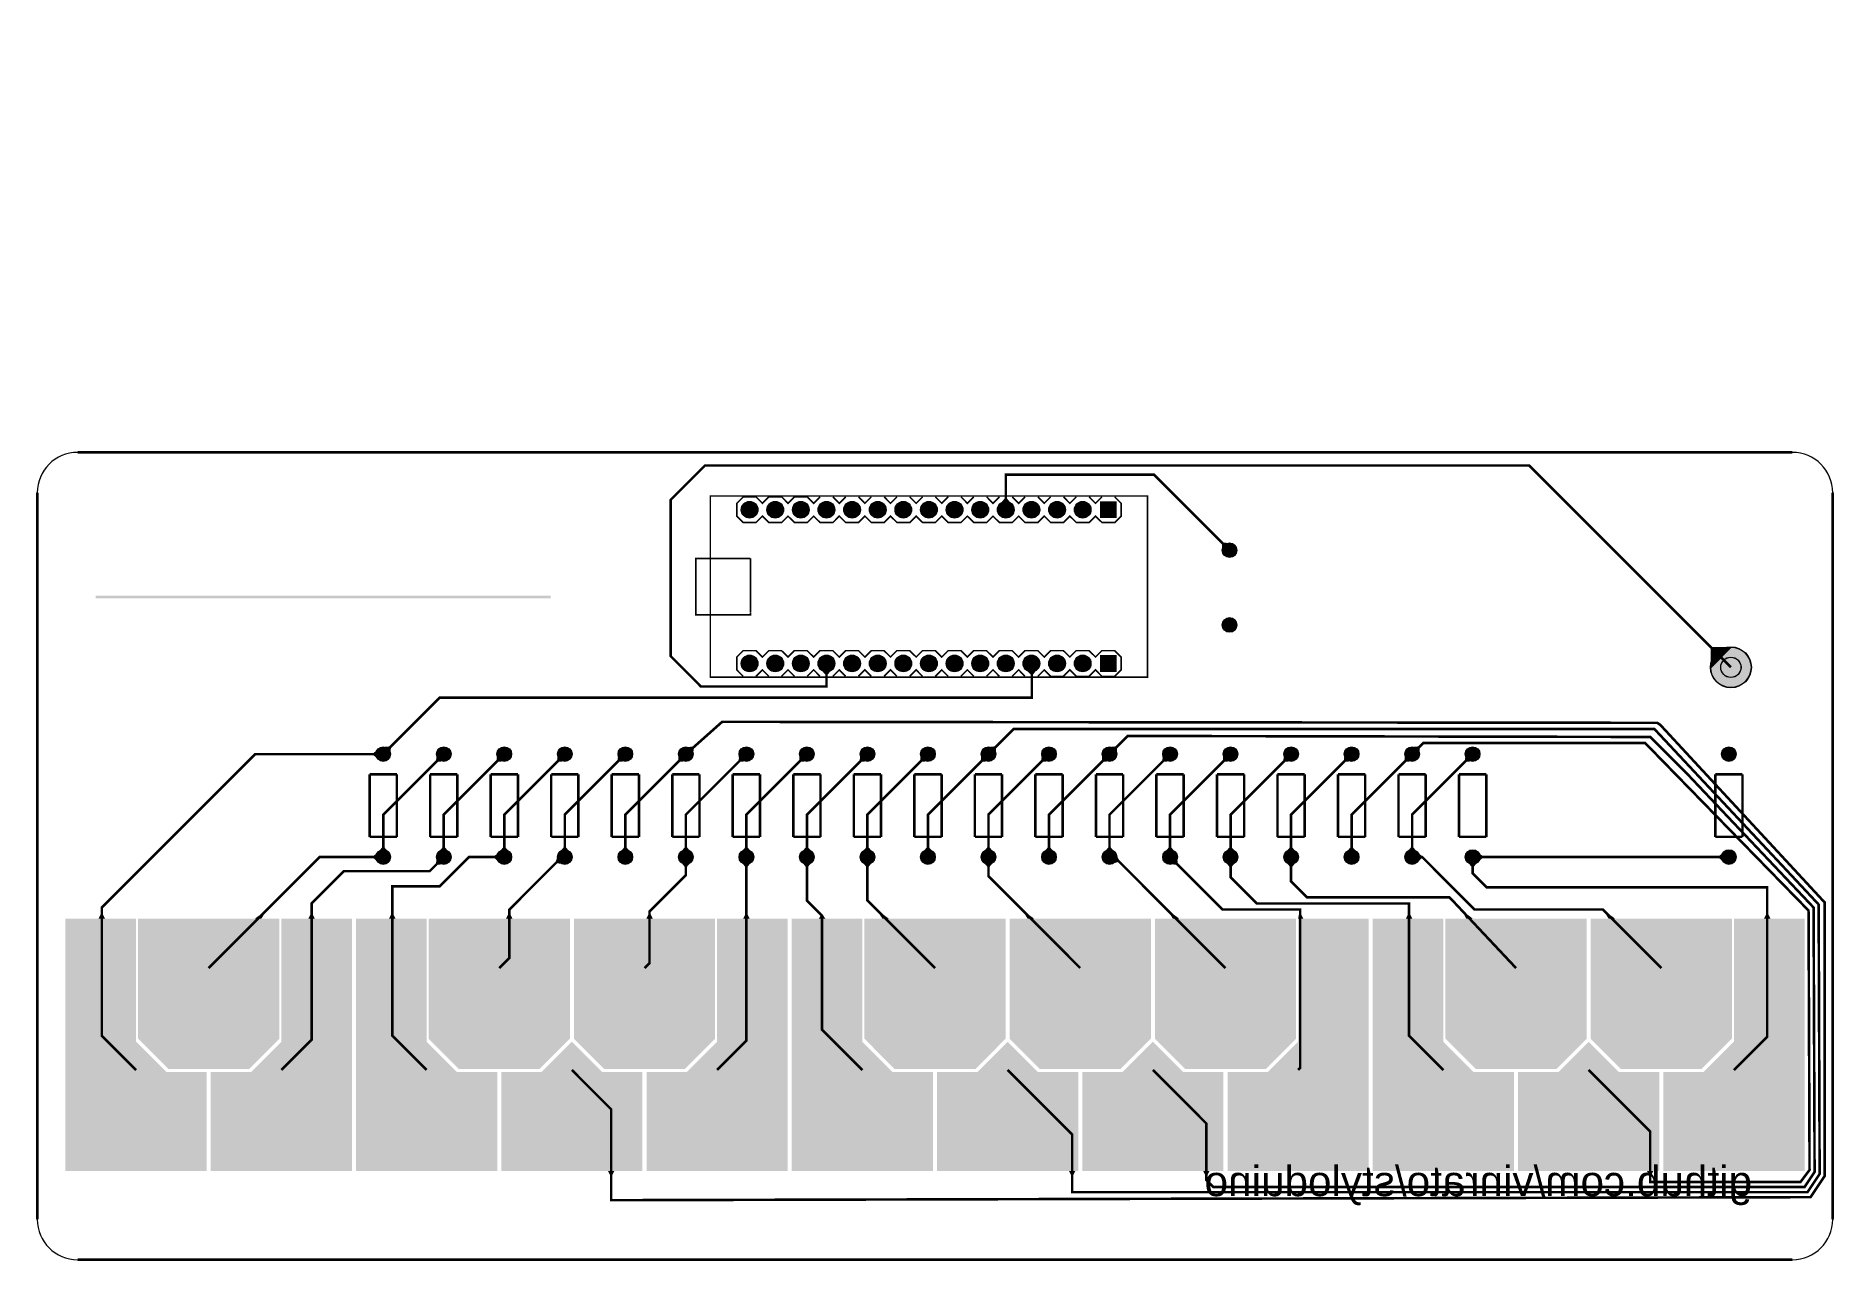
# Model space of a CAD drawing. Header units: millimetres. Extents: x 0 to 178, y -33 to 88.
import ezdxf

# ---------------------------------------------------------------- set-up
doc = ezdxf.new("R2010")
doc.units = ezdxf.units.MM
for name, color, linetype, true_color in [('BoardOutLine', 7, 'Continuous', 0xff00ff), ('BottomSolderMaskLayer', 7, 'Continuous', 0xaa00ff), ('Document', 7, 'Continuous', 0xffffff), ('Multi-Layer', 7, 'Continuous', 0xc0c0c0), ('TopLayer', 7, 'Continuous', 0xff0000), ('TopPasteMaskLayer', 7, 'Continuous', 0x808080), ('TopSilkLayer', 7, 'Continuous', 0xffcc00), ('TopSolderMaskLayer', 7, 'Continuous', 0x800080)]:
    doc.layers.add(name, color=color, linetype=linetype, true_color=true_color)
doc.styles.get("Standard").update_dxf_attribs({"font": 'arial.ttf'})

msp = doc.modelspace()

# ---------------------------------------------------------------- texts
at = {"layer": 'BottomSilkLayer', "text_generation_flag": 2}
msp.add_text('github.com/vinrato/styloduino', height=3, dxfattribs=at).set_placement((170.2, -26.5))

# ---------------------------------------------------------------- hatches: boundary and pattern name
at = {"layer": 'BottomSolderMaskLayer'}
for points in [[(69.99, 41.52, 1), (71.65, 41.52, 1)], [(72.53, 41.52, 1), (74.19, 41.52, 1)], [(75.07, 41.52, 1), (76.73, 41.52, 1)], [(77.61, 41.52, 1), (79.27, 41.52, 1)], [(80.15, 41.52, 1), (81.81, 41.52, 1)], [(82.69, 41.52, 1), (84.35, 41.52, 1)], [(85.23, 41.52, 1), (86.89, 41.52, 1)], [(87.77, 41.52, 1), (89.43, 41.52, 1)], [(90.31, 41.52, 1), (91.97, 41.52, 1)], [(92.85, 41.52, 1), (94.51, 41.52, 1)], [(95.39, 41.52, 1), (97.05, 41.52, 1)], [(97.93, 41.52, 1), (99.59, 41.52, 1)], [(100.47, 41.52, 1), (102.13, 41.52, 1)], [(103.01, 41.52, 1), (104.67, 41.52, 1)], [(105.55, 42.35), (107.21, 42.35), (107.21, 40.69), (105.55, 40.69)], [(117.67, 37.5, 1), (119.13, 37.5, 1)], [(117.67, 30.1, 1), (119.13, 30.1, 1)], [(69.99, 26.28, 1), (71.65, 26.28, 1)], [(72.53, 26.28, 1), (74.19, 26.28, 1)], [(75.07, 26.28, 1), (76.73, 26.28, 1)], [(77.61, 26.28, 1), (79.27, 26.28, 1)], [(80.15, 26.28, 1), (81.81, 26.28, 1)], [(82.69, 26.28, 1), (84.35, 26.28, 1)], [(85.23, 26.28, 1), (86.89, 26.28, 1)], [(87.77, 26.28, 1), (89.43, 26.28, 1)], [(90.31, 26.28, 1), (91.97, 26.28, 1)], [(92.85, 26.28, 1), (94.51, 26.28, 1)], [(95.39, 26.28, 1), (97.05, 26.28, 1)], [(97.93, 26.28, 1), (99.59, 26.28, 1)], [(100.47, 26.28, 1), (102.13, 26.28, 1)], [(103.01, 26.28, 1), (104.67, 26.28, 1)], [(105.55, 27.11), (107.21, 27.11), (107.21, 25.45), (105.55, 25.45)], [(166.07, 25.9, 1), (170.13, 25.9, 1)], [(33.77, 17.3, 1), (35.23, 17.3, 1)], [(39.77, 17.3, 1), (41.23, 17.3, 1)], [(45.77, 17.3, 1), (47.23, 17.3, 1)], [(51.77, 17.3, 1), (53.23, 17.3, 1)], [(57.77, 17.3, 1), (59.23, 17.3, 1)], [(63.77, 17.3, 1), (65.23, 17.3, 1)], [(69.77, 17.3, 1), (71.23, 17.3, 1)], [(75.77, 17.3, 1), (77.23, 17.3, 1)], [(81.77, 17.3, 1), (83.23, 17.3, 1)], [(87.77, 17.3, 1), (89.23, 17.3, 1)], [(93.77, 17.3, 1), (95.23, 17.3, 1)], [(99.77, 17.3, 1), (101.23, 17.3, 1)], [(105.77, 17.3, 1), (107.23, 17.3, 1)], [(111.77, 17.3, 1), (113.23, 17.3, 1)], [(117.77, 17.3, 1), (119.23, 17.3, 1)], [(123.77, 17.3, 1), (125.23, 17.3, 1)], [(129.77, 17.3, 1), (131.23, 17.3, 1)], [(135.77, 17.3, 1), (137.23, 17.3, 1)], [(141.77, 17.3, 1), (143.23, 17.3, 1)], [(167.17, 17.3, 1), (168.63, 17.3, 1)], [(33.77, 7.1, 1), (35.23, 7.1, 1)], [(39.77, 7.1, 1), (41.23, 7.1, 1)], [(45.77, 7.1, 1), (47.23, 7.1, 1)], [(51.77, 7.1, 1), (53.23, 7.1, 1)], [(57.77, 7.1, 1), (59.23, 7.1, 1)], [(63.77, 7.1, 1), (65.23, 7.1, 1)], [(69.77, 7.1, 1), (71.23, 7.1, 1)], [(75.77, 7.1, 1), (77.23, 7.1, 1)], [(81.77, 7.1, 1), (83.23, 7.1, 1)], [(87.77, 7.1, 1), (89.23, 7.1, 1)], [(93.77, 7.1, 1), (95.23, 7.1, 1)], [(99.77, 7.1, 1), (101.23, 7.1, 1)], [(105.77, 7.1, 1), (107.23, 7.1, 1)], [(111.77, 7.1, 1), (113.23, 7.1, 1)], [(117.77, 7.1, 1), (119.23, 7.1, 1)], [(123.77, 7.1, 1), (125.23, 7.1, 1)], [(129.77, 7.1, 1), (131.23, 7.1, 1)], [(135.77, 7.1, 1), (137.23, 7.1, 1)], [(141.77, 7.1, 1), (143.23, 7.1, 1)], [(167.17, 7.1, 1), (168.63, 7.1, 1)]]:
    msp.add_hatch(color=256, dxfattribs=at).paths.add_polyline_path(points)
at = {"layer": 'Document'}
for points in [[(110.2, 25), (67, 25), (67, 31.05), (66.9, 31.05), (66.9, 25), (67, 24.9), (110.25, 24.9), (110.3, 24.95), (110.3, 42.85), (110.25, 42.9), (66.95, 42.9), (66.9, 42.85), (66.9, 36.8), (67, 36.8), (67, 42.8), (110.2, 42.8), (110.2, 25.05)], [(66.95, 36.75), (65.5, 36.75), (65.45, 36.7), (65.45, 31.1), (65.5, 31.05), (70.9, 31.05), (70.95, 31.1), (70.95, 36.7), (70.9, 36.75), (67, 36.75), (67, 36.65), (70.8, 36.65), (70.85, 36.6), (70.85, 31.2), (70.8, 31.15), (65.55, 31.15), (65.55, 36.6), (65.6, 36.65), (66.95, 36.65), (66.95, 36.65)]]:
    msp.add_hatch(color=256, dxfattribs=at).paths.add_polyline_path(points)
at = {"layer": 'Multi-Layer'}
for points in [[(70.02, 41.52, 1), (71.62, 41.52, 1)], [(72.56, 41.52, 1), (74.16, 41.52, 1)], [(75.1, 41.52, 1), (76.7, 41.52, 1)], [(77.64, 41.52, 1), (79.24, 41.52, 1)], [(80.18, 41.52, 1), (81.78, 41.52, 1)], [(82.72, 41.52, 1), (84.32, 41.52, 1)], [(85.26, 41.52, 1), (86.86, 41.52, 1)], [(87.8, 41.52, 1), (89.4, 41.52, 1)], [(90.34, 41.52, 1), (91.94, 41.52, 1)], [(92.88, 41.52, 1), (94.48, 41.52, 1)], [(95.42, 41.52, 1), (97.02, 41.52, 1)], [(97.96, 41.52, 1), (99.56, 41.52, 1)], [(100.5, 41.52, 1), (102.1, 41.52, 1)], [(103.04, 41.52, 1), (104.64, 41.52, 1)], [(105.58, 42.32), (107.18, 42.32), (107.18, 40.72), (105.58, 40.72)], [(70.02, 26.28, 1), (71.62, 26.28, 1)], [(72.56, 26.28, 1), (74.16, 26.28, 1)], [(75.1, 26.28, 1), (76.7, 26.28, 1)], [(77.64, 26.28, 1), (79.24, 26.28, 1)], [(80.18, 26.28, 1), (81.78, 26.28, 1)], [(82.72, 26.28, 1), (84.32, 26.28, 1)], [(85.26, 26.28, 1), (86.86, 26.28, 1)], [(87.8, 26.28, 1), (89.4, 26.28, 1)], [(90.34, 26.28, 1), (91.94, 26.28, 1)], [(92.88, 26.28, 1), (94.48, 26.28, 1)], [(95.42, 26.28, 1), (97.02, 26.28, 1)], [(97.96, 26.28, 1), (99.56, 26.28, 1)], [(100.5, 26.28, 1), (102.1, 26.28, 1)], [(103.04, 26.28, 1), (104.64, 26.28, 1)], [(105.58, 27.08), (107.18, 27.08), (107.18, 25.48), (105.58, 25.48)], [(33.8, 17.3, 1), (35.2, 17.3, 1)], [(39.8, 17.3, 1), (41.2, 17.3, 1)], [(45.8, 17.3, 1), (47.2, 17.3, 1)], [(51.8, 17.3, 1), (53.2, 17.3, 1)], [(57.8, 17.3, 1), (59.2, 17.3, 1)], [(63.8, 17.3, 1), (65.2, 17.3, 1)], [(69.8, 17.3, 1), (71.2, 17.3, 1)], [(75.8, 17.3, 1), (77.2, 17.3, 1)], [(81.8, 17.3, 1), (83.2, 17.3, 1)], [(87.8, 17.3, 1), (89.2, 17.3, 1)], [(93.8, 17.3, 1), (95.2, 17.3, 1)], [(99.8, 17.3, 1), (101.2, 17.3, 1)], [(105.8, 17.3, 1), (107.2, 17.3, 1)], [(111.8, 17.3, 1), (113.2, 17.3, 1)], [(117.8, 17.3, 1), (119.2, 17.3, 1)], [(123.8, 17.3, 1), (125.2, 17.3, 1)], [(129.8, 17.3, 1), (131.2, 17.3, 1)], [(135.8, 17.3, 1), (137.2, 17.3, 1)], [(141.8, 17.3, 1), (143.2, 17.3, 1)], [(167.2, 17.3, 1), (168.6, 17.3, 1)], [(33.8, 7.1, 1), (35.2, 7.1, 1)], [(39.8, 7.1, 1), (41.2, 7.1, 1)], [(45.8, 7.1, 1), (47.2, 7.1, 1)], [(51.8, 7.1, 1), (53.2, 7.1, 1)], [(57.8, 7.1, 1), (59.2, 7.1, 1)], [(63.8, 7.1, 1), (65.2, 7.1, 1)], [(69.8, 7.1, 1), (71.2, 7.1, 1)], [(75.8, 7.1, 1), (77.2, 7.1, 1)], [(81.8, 7.1, 1), (83.2, 7.1, 1)], [(87.8, 7.1, 1), (89.2, 7.1, 1)], [(93.8, 7.1, 1), (95.2, 7.1, 1)], [(99.8, 7.1, 1), (101.2, 7.1, 1)], [(105.8, 7.1, 1), (107.2, 7.1, 1)], [(111.8, 7.1, 1), (113.2, 7.1, 1)], [(117.8, 7.1, 1), (119.2, 7.1, 1)], [(123.8, 7.1, 1), (125.2, 7.1, 1)], [(129.8, 7.1, 1), (131.2, 7.1, 1)], [(135.8, 7.1, 1), (137.2, 7.1, 1)], [(141.8, 7.1, 1), (143.2, 7.1, 1)], [(167.2, 7.1, 1), (168.6, 7.1, 1)]]:
    msp.add_hatch(color=256, dxfattribs=at).paths.add_polyline_path(points)
at = {"layer": 'TopLayer'}
for points in [[(96.82, 42.05), (95.62, 42.05), (96.09, 42.61), (96.35, 42.61)], [(117.7, 37.46), (118.44, 38.2), (117.82, 38.26), (117.64, 38.08)], [(168.23, 27.9), (166.1, 25.77), (166.08, 27.74), (166.26, 27.92)], [(79.04, 25.75), (77.84, 25.75), (78.31, 25.19), (78.57, 25.19)], [(98.18, 25.73), (99.38, 25.77), (98.93, 25.2), (98.67, 25.19)], [(34.46, 18), (35.2, 17.26), (35.26, 17.88), (35.08, 18.06)], [(65.19, 17.21), (64.5, 18), (65.13, 18.03), (65.3, 17.84)], [(94.46, 18), (95.2, 17.26), (95.26, 17.88), (95.08, 18.06)], [(106.46, 18), (107.2, 17.26), (107.26, 17.88), (107.08, 18.06)], [(136.46, 18), (137.2, 17.26), (137.26, 17.88), (137.08, 18.06)], [(34.04, 16.78), (34.04, 17.83), (33.55, 17.43), (33.55, 17.17)], [(39.8, 17.34), (40.54, 16.6), (39.92, 16.54), (39.74, 16.72)], [(45.8, 17.34), (46.54, 16.6), (45.92, 16.54), (45.74, 16.72)], [(51.8, 17.34), (52.54, 16.6), (51.92, 16.54), (51.74, 16.72)], [(57.8, 17.34), (58.54, 16.6), (57.92, 16.54), (57.74, 16.72)], [(63.8, 17.34), (64.54, 16.6), (63.92, 16.54), (63.74, 16.72)], [(69.8, 17.34), (70.54, 16.6), (69.92, 16.54), (69.74, 16.72)], [(75.8, 17.34), (76.54, 16.6), (75.92, 16.54), (75.74, 16.72)], [(81.8, 17.34), (82.54, 16.6), (81.92, 16.54), (81.74, 16.72)], [(87.8, 17.34), (88.54, 16.6), (87.92, 16.54), (87.74, 16.72)], [(93.8, 17.34), (94.54, 16.6), (93.92, 16.54), (93.74, 16.72)], [(99.8, 17.34), (100.54, 16.6), (99.92, 16.54), (99.74, 16.72)], [(105.8, 17.34), (106.54, 16.6), (105.92, 16.54), (105.74, 16.72)], [(111.8, 17.34), (112.54, 16.6), (111.92, 16.54), (111.74, 16.72)], [(117.8, 17.34), (118.54, 16.6), (117.92, 16.54), (117.74, 16.72)], [(123.8, 17.34), (124.54, 16.6), (123.92, 16.54), (123.74, 16.72)], [(129.8, 17.34), (130.54, 16.6), (129.92, 16.54), (129.74, 16.72)], [(135.8, 17.34), (136.54, 16.6), (135.92, 16.54), (135.74, 16.72)], [(141.8, 17.34), (142.54, 16.6), (141.92, 16.54), (141.74, 16.72)], [(34.04, 6.57), (34.04, 7.62), (33.55, 7.23), (33.55, 6.97)], [(35.03, 7.56), (33.98, 7.56), (34.37, 8.05), (34.63, 8.05)], [(39.8, 7.14), (40.54, 6.4), (39.92, 6.34), (39.74, 6.52)], [(41.03, 7.56), (39.98, 7.56), (40.37, 8.05), (40.63, 8.05)], [(46.04, 6.57), (46.04, 7.62), (45.55, 7.23), (45.55, 6.97)], [(47.03, 7.56), (45.98, 7.56), (46.37, 8.05), (46.63, 8.05)], [(52.39, 6.41), (51.83, 7.3), (51.62, 6.7), (51.76, 6.48)], [(53.03, 7.56), (51.98, 7.56), (52.37, 8.05), (52.63, 8.05)], [(59.03, 7.56), (57.98, 7.56), (58.37, 8.05), (58.63, 8.05)], [(65.03, 7.56), (63.98, 7.56), (64.37, 8.05), (64.63, 8.05)], [(71.03, 7.56), (69.98, 7.56), (70.37, 8.05), (70.63, 8.05)], [(77.03, 7.56), (75.98, 7.56), (76.37, 8.05), (76.63, 8.05)], [(83.03, 7.56), (81.98, 7.56), (82.37, 8.05), (82.63, 8.05)], [(89.03, 7.56), (87.98, 7.56), (88.37, 8.05), (88.63, 8.05)], [(95.03, 7.56), (93.98, 7.56), (94.37, 8.05), (94.63, 8.05)], [(101.03, 7.56), (99.98, 7.56), (100.37, 8.05), (100.63, 8.05)], [(107.03, 7.56), (105.98, 7.56), (106.37, 8.05), (106.63, 8.05)], [(107.13, 7.4), (106.72, 6.43), (107.32, 6.6), (107.43, 6.85)], [(113.03, 7.56), (111.98, 7.56), (112.37, 8.05), (112.63, 8.05)], [(112.46, 6.4), (113.2, 7.14), (113.26, 6.52), (113.08, 6.34)], [(119.03, 7.56), (117.98, 7.56), (118.37, 8.05), (118.63, 8.05)], [(125.03, 7.56), (123.98, 7.56), (124.37, 8.05), (124.63, 8.05)], [(131.03, 7.56), (129.98, 7.56), (130.37, 8.05), (130.63, 8.05)], [(137.03, 7.56), (135.98, 7.56), (136.37, 8.05), (136.63, 8.05)], [(136.96, 7.62), (136.96, 6.57), (137.45, 6.97), (137.45, 7.23)], [(142.96, 6.57), (142.96, 7.62), (143.45, 7.23), (143.45, 6.97)], [(167.44, 6.57), (167.44, 7.62), (166.95, 7.23), (166.95, 6.97)], [(65.03, 6.64), (63.98, 6.64), (64.37, 6.15), (64.63, 6.15)], [(71.03, 6.64), (69.98, 6.64), (70.37, 6.15), (70.63, 6.15)], [(77.03, 6.64), (75.98, 6.64), (76.37, 6.15), (76.63, 6.15)], [(83.02, 6.64), (81.97, 6.64), (82.37, 6.15), (82.63, 6.15)], [(95.03, 6.64), (93.98, 6.64), (94.37, 6.15), (94.63, 6.15)], [(119.03, 6.64), (117.98, 6.64), (118.37, 6.15), (118.63, 6.15)], [(125.03, 6.64), (123.98, 6.64), (124.37, 6.15), (124.63, 6.15)], [(143.02, 6.64), (141.97, 6.64), (142.37, 6.15), (142.63, 6.15)], [(3, -24), (3, 1), (10, 1), (10, -11.2), (13, -14.2), (17, -14.2), (17, -24)], [(6.28, 1), (6.92, 1), (6.73, 1.38), (6.47, 1.38)], [(24.2, -10.9), (21.2, -13.9), (13.2, -13.9), (10.2, -10.9), (10.2, 1), (24.2, 1)], [(31.4, -24), (31.4, 1), (24.4, 1), (24.4, -11.2), (21.4, -14.2), (17.4, -14.2), (17.4, -24)], [(21.78, 1), (22.42, 1), (22.66, 1.38), (22.3, 1.38)], [(27.72, 1), (27.08, 1), (27.27, 1.38), (27.53, 1.38)], [(31.8, -24), (31.8, 1), (38.8, 1), (38.8, -11.2), (41.8, -14.2), (45.8, -14.2), (45.8, -24)], [(35.08, 1), (35.72, 1), (35.53, 1.38), (35.27, 1.38)], [(53, -10.9), (50, -13.9), (42, -13.9), (39, -10.9), (39, 1), (53, 1)], [(46.68, 1), (47.32, 1), (47.13, 1.38), (46.87, 1.38)], [(67.4, -10.9), (64.4, -13.9), (56.4, -13.9), (53.4, -10.9), (53.4, 1), (67.4, 1)], [(60.58, 1), (61.22, 1), (61.03, 1.38), (60.77, 1.38)], [(74.6, -24), (74.6, 1), (67.6, 1), (67.6, -11.2), (64.6, -14.2), (60.6, -14.2), (60.6, -24)], [(70.82, 1), (70.18, 1), (70.37, 1.38), (70.63, 1.38)], [(75, -24), (75, 1), (82, 1), (82, -11.2), (85, -14.2), (89, -14.2), (89, -24)], [(77.68, 1), (78.32, 1), (78.13, 1.3), (77.87, 1.3)], [(96.2, -10.9), (93.2, -13.9), (85.2, -13.9), (82.2, -10.9), (82.2, 1), (96.2, 1)], [(83.98, 1), (84.62, 1), (84.1, 1.38), (83.74, 1.38)], [(110.6, -10.9), (107.6, -13.9), (99.6, -13.9), (96.6, -10.9), (96.6, 1), (110.6, 1)], [(98.38, 1), (99.02, 1), (98.5, 1.38), (98.14, 1.38)], [(125, -10.9), (122, -13.9), (114, -13.9), (111, -10.9), (111, 1), (125, 1)], [(112.78, 1), (113.42, 1), (112.9, 1.38), (112.54, 1.38)], [(132.2, -24), (132.2, 1), (125.2, 1), (125.2, -11.2), (122.2, -14.2), (118.2, -14.2), (118.2, -24)], [(125.72, 1), (125.2, 1), (125.27, 1.38), (125.53, 1.38)], [(132.6, -24), (132.6, 1), (139.6, 1), (139.6, -11.2), (142.6, -14.2), (146.6, -14.2), (146.6, -24)], [(135.88, 1), (136.52, 1), (136.33, 1.38), (136.07, 1.38)], [(153.8, -10.9), (150.8, -13.9), (142.8, -13.9), (139.8, -10.9), (139.8, 1), (153.8, 1)], [(141.87, 1), (142.51, 1), (142.01, 1.38), (141.66, 1.38)], [(168.2, -10.9), (165.2, -13.9), (157.2, -13.9), (154.2, -10.9), (154.2, 1), (168.2, 1)], [(155.98, 1), (156.62, 1), (156.1, 1.38), (155.74, 1.38)], [(175.4, -24), (175.4, 1), (168.4, 1), (168.4, -11.2), (165.4, -14.2), (161.4, -14.2), (161.4, -24)], [(172.02, 1), (171.38, 1), (171.57, 1.38), (171.83, 1.38)], [(46.2, -24), (46.2, -14.2), (50.2, -14.2), (53.2, -11.2), (56.2, -14.2), (60.2, -14.2), (60.2, -24)], [(89.4, -24), (89.4, -14.2), (93.4, -14.2), (96.4, -11.2), (99.4, -14.2), (103.4, -14.2), (103.4, -24)], [(103.8, -24), (103.8, -14.2), (107.8, -14.2), (110.8, -11.2), (113.8, -14.2), (117.8, -14.2), (117.8, -24)], [(147, -24), (147, -14.2), (151, -14.2), (154, -11.2), (157, -14.2), (161, -14.2), (161, -24)], [(57.42, -24), (56.78, -24), (56.97, -24.38), (57.23, -24.38)], [(103.12, -24), (102.48, -24), (102.67, -24.38), (102.93, -24.38)], [(116.42, -24), (115.78, -24), (115.97, -24.38), (116.23, -24.38)], [(160.42, -24), (159.78, -24), (159.97, -24.38), (160.23, -24.38)]]:
    msp.add_hatch(color=256, dxfattribs=at).paths.add_polyline_path(points)
at = {"layer": 'TopPasteMaskLayer'}
for points in [[(3, -24), (3, 1), (10, 1), (10, -11.2), (13, -14.2), (17, -14.2), (17, -24)], [(24.2, -10.9), (21.2, -13.9), (13.2, -13.9), (10.2, -10.9), (10.2, 1), (24.2, 1)], [(31.4, -24), (31.4, 1), (24.4, 1), (24.4, -11.2), (21.4, -14.2), (17.4, -14.2), (17.4, -24)], [(31.8, -24), (31.8, 1), (38.8, 1), (38.8, -11.2), (41.8, -14.2), (45.8, -14.2), (45.8, -24)], [(53, -10.9), (50, -13.9), (42, -13.9), (39, -10.9), (39, 1), (53, 1)], [(67.4, -10.9), (64.4, -13.9), (56.4, -13.9), (53.4, -10.9), (53.4, 1), (67.4, 1)], [(74.6, -24), (74.6, 1), (67.6, 1), (67.6, -11.2), (64.6, -14.2), (60.6, -14.2), (60.6, -24)], [(75, -24), (75, 1), (82, 1), (82, -11.2), (85, -14.2), (89, -14.2), (89, -24)], [(96.2, -10.9), (93.2, -13.9), (85.2, -13.9), (82.2, -10.9), (82.2, 1), (96.2, 1)], [(110.6, -10.9), (107.6, -13.9), (99.6, -13.9), (96.6, -10.9), (96.6, 1), (110.6, 1)], [(125, -10.9), (122, -13.9), (114, -13.9), (111, -10.9), (111, 1), (125, 1)], [(132.2, -24), (132.2, 1), (125.2, 1), (125.2, -11.2), (122.2, -14.2), (118.2, -14.2), (118.2, -24)], [(132.6, -24), (132.6, 1), (139.6, 1), (139.6, -11.2), (142.6, -14.2), (146.6, -14.2), (146.6, -24)], [(153.8, -10.9), (150.8, -13.9), (142.8, -13.9), (139.8, -10.9), (139.8, 1), (153.8, 1)], [(168.2, -10.9), (165.2, -13.9), (157.2, -13.9), (154.2, -10.9), (154.2, 1), (168.2, 1)], [(175.4, -24), (175.4, 1), (168.4, 1), (168.4, -11.2), (165.4, -14.2), (161.4, -14.2), (161.4, -24)], [(46.2, -24), (46.2, -14.2), (50.2, -14.2), (53.2, -11.2), (56.2, -14.2), (60.2, -14.2), (60.2, -24)], [(89.4, -24), (89.4, -14.2), (93.4, -14.2), (96.4, -11.2), (99.4, -14.2), (103.4, -14.2), (103.4, -24)], [(103.8, -24), (103.8, -14.2), (107.8, -14.2), (110.8, -11.2), (113.8, -14.2), (117.8, -14.2), (117.8, -24)], [(147, -24), (147, -14.2), (151, -14.2), (154, -11.2), (157, -14.2), (161, -14.2), (161, -24)]]:
    msp.add_hatch(color=256, dxfattribs=at).paths.add_polyline_path(points)
at = {"layer": 'TopSilkLayer'}
msp.add_hatch(color=256, dxfattribs=at).paths.add_polyline_path([(6, 33), (51.1, 33), (51.1, 32.75), (6, 32.75), (6, 33)])
at = {"layer": 'TopSolderMaskLayer'}
for points in [[(69.99, 41.52, 1), (71.65, 41.52, 1)], [(72.53, 41.52, 1), (74.19, 41.52, 1)], [(75.07, 41.52, 1), (76.73, 41.52, 1)], [(77.61, 41.52, 1), (79.27, 41.52, 1)], [(80.15, 41.52, 1), (81.81, 41.52, 1)], [(82.69, 41.52, 1), (84.35, 41.52, 1)], [(85.23, 41.52, 1), (86.89, 41.52, 1)], [(87.77, 41.52, 1), (89.43, 41.52, 1)], [(90.31, 41.52, 1), (91.97, 41.52, 1)], [(92.85, 41.52, 1), (94.51, 41.52, 1)], [(95.39, 41.52, 1), (97.05, 41.52, 1)], [(97.93, 41.52, 1), (99.59, 41.52, 1)], [(100.47, 41.52, 1), (102.13, 41.52, 1)], [(103.01, 41.52, 1), (104.67, 41.52, 1)], [(105.55, 42.35), (107.21, 42.35), (107.21, 40.69), (105.55, 40.69)], [(117.67, 37.5, 1), (119.13, 37.5, 1)], [(117.67, 30.1, 1), (119.13, 30.1, 1)], [(69.99, 26.28, 1), (71.65, 26.28, 1)], [(72.53, 26.28, 1), (74.19, 26.28, 1)], [(75.07, 26.28, 1), (76.73, 26.28, 1)], [(77.61, 26.28, 1), (79.27, 26.28, 1)], [(80.15, 26.28, 1), (81.81, 26.28, 1)], [(82.69, 26.28, 1), (84.35, 26.28, 1)], [(85.23, 26.28, 1), (86.89, 26.28, 1)], [(87.77, 26.28, 1), (89.43, 26.28, 1)], [(90.31, 26.28, 1), (91.97, 26.28, 1)], [(92.85, 26.28, 1), (94.51, 26.28, 1)], [(95.39, 26.28, 1), (97.05, 26.28, 1)], [(97.93, 26.28, 1), (99.59, 26.28, 1)], [(100.47, 26.28, 1), (102.13, 26.28, 1)], [(103.01, 26.28, 1), (104.67, 26.28, 1)], [(105.55, 27.11), (107.21, 27.11), (107.21, 25.45), (105.55, 25.45)], [(166.07, 25.9, 1), (170.13, 25.9, 1)], [(33.77, 17.3, 1), (35.23, 17.3, 1)], [(39.77, 17.3, 1), (41.23, 17.3, 1)], [(45.77, 17.3, 1), (47.23, 17.3, 1)], [(51.77, 17.3, 1), (53.23, 17.3, 1)], [(57.77, 17.3, 1), (59.23, 17.3, 1)], [(63.77, 17.3, 1), (65.23, 17.3, 1)], [(69.77, 17.3, 1), (71.23, 17.3, 1)], [(75.77, 17.3, 1), (77.23, 17.3, 1)], [(81.77, 17.3, 1), (83.23, 17.3, 1)], [(87.77, 17.3, 1), (89.23, 17.3, 1)], [(93.77, 17.3, 1), (95.23, 17.3, 1)], [(99.77, 17.3, 1), (101.23, 17.3, 1)], [(105.77, 17.3, 1), (107.23, 17.3, 1)], [(111.77, 17.3, 1), (113.23, 17.3, 1)], [(117.77, 17.3, 1), (119.23, 17.3, 1)], [(123.77, 17.3, 1), (125.23, 17.3, 1)], [(129.77, 17.3, 1), (131.23, 17.3, 1)], [(135.77, 17.3, 1), (137.23, 17.3, 1)], [(141.77, 17.3, 1), (143.23, 17.3, 1)], [(167.17, 17.3, 1), (168.63, 17.3, 1)], [(33.77, 7.1, 1), (35.23, 7.1, 1)], [(39.77, 7.1, 1), (41.23, 7.1, 1)], [(45.77, 7.1, 1), (47.23, 7.1, 1)], [(51.77, 7.1, 1), (53.23, 7.1, 1)], [(57.77, 7.1, 1), (59.23, 7.1, 1)], [(63.77, 7.1, 1), (65.23, 7.1, 1)], [(69.77, 7.1, 1), (71.23, 7.1, 1)], [(75.77, 7.1, 1), (77.23, 7.1, 1)], [(81.77, 7.1, 1), (83.23, 7.1, 1)], [(87.77, 7.1, 1), (89.23, 7.1, 1)], [(93.77, 7.1, 1), (95.23, 7.1, 1)], [(99.77, 7.1, 1), (101.23, 7.1, 1)], [(105.77, 7.1, 1), (107.23, 7.1, 1)], [(111.77, 7.1, 1), (113.23, 7.1, 1)], [(117.77, 7.1, 1), (119.23, 7.1, 1)], [(123.77, 7.1, 1), (125.23, 7.1, 1)], [(129.77, 7.1, 1), (131.23, 7.1, 1)], [(135.77, 7.1, 1), (137.23, 7.1, 1)], [(141.77, 7.1, 1), (143.23, 7.1, 1)], [(167.17, 7.1, 1), (168.63, 7.1, 1)], [(3, -24), (3, 1), (10, 1), (10, -11.2), (13, -14.2), (17, -14.2), (17, -24)], [(24.2, -10.9), (21.2, -13.9), (13.2, -13.9), (10.2, -10.9), (10.2, 1), (24.2, 1)], [(31.4, -24), (31.4, 1), (24.4, 1), (24.4, -11.2), (21.4, -14.2), (17.4, -14.2), (17.4, -24)], [(31.8, -24), (31.8, 1), (38.8, 1), (38.8, -11.2), (41.8, -14.2), (45.8, -14.2), (45.8, -24)], [(53, -10.9), (50, -13.9), (42, -13.9), (39, -10.9), (39, 1), (53, 1)], [(67.4, -10.9), (64.4, -13.9), (56.4, -13.9), (53.4, -10.9), (53.4, 1), (67.4, 1)], [(74.6, -24), (74.6, 1), (67.6, 1), (67.6, -11.2), (64.6, -14.2), (60.6, -14.2), (60.6, -24)], [(75, -24), (75, 1), (82, 1), (82, -11.2), (85, -14.2), (89, -14.2), (89, -24)], [(96.2, -10.9), (93.2, -13.9), (85.2, -13.9), (82.2, -10.9), (82.2, 1), (96.2, 1)], [(110.6, -10.9), (107.6, -13.9), (99.6, -13.9), (96.6, -10.9), (96.6, 1), (110.6, 1)], [(125, -10.9), (122, -13.9), (114, -13.9), (111, -10.9), (111, 1), (125, 1)], [(132.2, -24), (132.2, 1), (125.2, 1), (125.2, -11.2), (122.2, -14.2), (118.2, -14.2), (118.2, -24)], [(132.6, -24), (132.6, 1), (139.6, 1), (139.6, -11.2), (142.6, -14.2), (146.6, -14.2), (146.6, -24)], [(153.8, -10.9), (150.8, -13.9), (142.8, -13.9), (139.8, -10.9), (139.8, 1), (153.8, 1)], [(168.2, -10.9), (165.2, -13.9), (157.2, -13.9), (154.2, -10.9), (154.2, 1), (168.2, 1)], [(175.4, -24), (175.4, 1), (168.4, 1), (168.4, -11.2), (165.4, -14.2), (161.4, -14.2), (161.4, -24)], [(46.2, -24), (46.2, -14.2), (50.2, -14.2), (53.2, -11.2), (56.2, -14.2), (60.2, -14.2), (60.2, -24)], [(89.4, -24), (89.4, -14.2), (93.4, -14.2), (96.4, -11.2), (99.4, -14.2), (103.4, -14.2), (103.4, -24)], [(103.8, -24), (103.8, -14.2), (107.8, -14.2), (110.8, -11.2), (113.8, -14.2), (117.8, -14.2), (117.8, -24)], [(147, -24), (147, -14.2), (151, -14.2), (154, -11.2), (157, -14.2), (161, -14.2), (161, -24)]]:
    msp.add_hatch(color=256, dxfattribs=at).paths.add_polyline_path(points)

# ---------------------------------------------------------------- linework, layer by layer
at = {"layer": 'BoardOutLine', "const_width": 0.254}
for points in [[(174.2, 47.2), (4.2, 47.2)], [(0.2, -28.8), (0.2, 43.2)], [(178.2, 43.2), (178.2, -28.8)], [(174.2, -32.8), (4.2, -32.8)]]:
    msp.add_lwpolyline(points, dxfattribs=at)
at = {"layer": 'BoardOutLine'}
for centre, start, end in [((4.2, 43.2), 90, 180), ((174.2, 43.2), 360, 90), ((4.2, -28.8), 180, 270), ((174.2, -28.8), 270, 0)]:
    msp.add_arc(centre, 4, start, end, dxfattribs=at)
at = {"layer": 'BottomSolderMaskLayer'}
for centre, radius in [((70.82, 41.52), 0.825), ((70.82, 41.52), 0.464), ((73.36, 41.52), 0.825), ((73.36, 41.52), 0.464), ((75.9, 41.52), 0.825), ((75.9, 41.52), 0.464), ((78.44, 41.52), 0.825), ((78.44, 41.52), 0.464), ((80.98, 41.52), 0.825), ((80.98, 41.52), 0.464), ((83.52, 41.52), 0.825), ((83.52, 41.52), 0.464), ((86.06, 41.52), 0.825), ((86.06, 41.52), 0.464), ((88.6, 41.52), 0.825), ((88.6, 41.52), 0.464), ((91.14, 41.52), 0.825), ((91.14, 41.52), 0.464), ((93.68, 41.52), 0.825), ((93.68, 41.52), 0.464), ((96.22, 41.52), 0.825), ((96.22, 41.52), 0.464), ((98.76, 41.52), 0.825), ((98.76, 41.52), 0.464), ((101.3, 41.52), 0.825), ((101.3, 41.52), 0.464), ((103.84, 41.52), 0.825), ((103.84, 41.52), 0.464), ((106.38, 41.52), 0.464), ((118.4, 37.5), 0.725), ((118.4, 37.5), 0.415), ((118.4, 30.1), 0.725), ((118.4, 30.1), 0.415), ((70.82, 26.28), 0.825), ((70.82, 26.28), 0.464), ((73.36, 26.28), 0.825), ((73.36, 26.28), 0.464), ((75.9, 26.28), 0.825), ((75.9, 26.28), 0.464), ((78.44, 26.28), 0.825), ((78.44, 26.28), 0.464), ((80.98, 26.28), 0.825), ((80.98, 26.28), 0.464), ((83.52, 26.28), 0.825), ((83.52, 26.28), 0.464), ((86.06, 26.28), 0.825), ((86.06, 26.28), 0.464), ((88.6, 26.28), 0.825), ((88.6, 26.28), 0.464), ((91.14, 26.28), 0.825), ((91.14, 26.28), 0.464), ((93.68, 26.28), 0.825), ((93.68, 26.28), 0.464), ((96.22, 26.28), 0.825), ((96.22, 26.28), 0.464), ((98.76, 26.28), 0.825), ((98.76, 26.28), 0.464), ((101.3, 26.28), 0.825), ((101.3, 26.28), 0.464), ((103.84, 26.28), 0.825), ((103.84, 26.28), 0.464), ((106.38, 26.28), 0.464), ((168.1, 25.9), 2.03), ((168.1, 25.9), 1.01), ((34.5, 17.3), 0.725), ((40.5, 17.3), 0.725), ((46.5, 17.3), 0.725), ((52.5, 17.3), 0.725), ((58.5, 17.3), 0.725), ((64.5, 17.3), 0.725), ((70.5, 17.3), 0.725), ((76.5, 17.3), 0.725), ((82.5, 17.3), 0.725), ((88.5, 17.3), 0.725), ((94.5, 17.3), 0.725), ((100.5, 17.3), 0.725), ((106.5, 17.3), 0.725), ((112.5, 17.3), 0.725), ((118.5, 17.3), 0.725), ((124.5, 17.3), 0.725), ((130.5, 17.3), 0.725), ((136.5, 17.3), 0.725), ((142.5, 17.3), 0.725), ((167.9, 17.3), 0.725), ((34.5, 17.3), 0.415), ((40.5, 17.3), 0.415), ((46.5, 17.3), 0.415), ((52.5, 17.3), 0.415), ((58.5, 17.3), 0.415), ((64.5, 17.3), 0.415), ((70.5, 17.3), 0.415), ((76.5, 17.3), 0.415), ((82.5, 17.3), 0.415), ((88.5, 17.3), 0.415), ((94.5, 17.3), 0.415), ((100.5, 17.3), 0.415), ((106.5, 17.3), 0.415), ((112.5, 17.3), 0.415), ((118.5, 17.3), 0.415), ((124.5, 17.3), 0.415), ((130.5, 17.3), 0.415), ((136.5, 17.3), 0.415), ((142.5, 17.3), 0.415), ((167.9, 17.3), 0.415), ((34.5, 7.1), 0.725), ((34.5, 7.1), 0.415), ((40.5, 7.1), 0.725), ((40.5, 7.1), 0.415), ((46.5, 7.1), 0.725), ((46.5, 7.1), 0.415), ((52.5, 7.1), 0.725), ((52.5, 7.1), 0.415), ((58.5, 7.1), 0.725), ((58.5, 7.1), 0.415), ((64.5, 7.1), 0.725), ((64.5, 7.1), 0.415), ((70.5, 7.1), 0.725), ((70.5, 7.1), 0.415), ((76.5, 7.1), 0.725), ((76.5, 7.1), 0.415), ((82.5, 7.1), 0.725), ((82.5, 7.1), 0.415), ((88.5, 7.1), 0.725), ((88.5, 7.1), 0.415), ((94.5, 7.1), 0.725), ((94.5, 7.1), 0.415), ((100.5, 7.1), 0.725), ((100.5, 7.1), 0.415), ((106.5, 7.1), 0.725), ((106.5, 7.1), 0.415), ((112.5, 7.1), 0.725), ((112.5, 7.1), 0.415), ((118.5, 7.1), 0.725), ((118.5, 7.1), 0.415), ((124.5, 7.1), 0.725), ((124.5, 7.1), 0.415), ((130.5, 7.1), 0.725), ((130.5, 7.1), 0.415), ((136.5, 7.1), 0.725), ((136.5, 7.1), 0.415), ((142.5, 7.1), 0.725), ((142.5, 7.1), 0.415), ((167.9, 7.1), 0.725), ((167.9, 7.1), 0.415)]:
    msp.add_circle(centre, radius, dxfattribs=at)
at = {"layer": 'Multi-Layer'}
for centre, radius in [((70.82, 41.52), 0.8), ((70.82, 41.52), 0.45), ((73.36, 41.52), 0.8), ((73.36, 41.52), 0.45), ((75.9, 41.52), 0.8), ((75.9, 41.52), 0.45), ((78.44, 41.52), 0.8), ((78.44, 41.52), 0.45), ((80.98, 41.52), 0.8), ((80.98, 41.52), 0.45), ((83.52, 41.52), 0.8), ((83.52, 41.52), 0.45), ((86.06, 41.52), 0.8), ((86.06, 41.52), 0.45), ((88.6, 41.52), 0.8), ((88.6, 41.52), 0.45), ((91.14, 41.52), 0.8), ((91.14, 41.52), 0.45), ((93.68, 41.52), 0.8), ((93.68, 41.52), 0.45), ((96.22, 41.52), 0.8), ((96.22, 41.52), 0.45), ((98.76, 41.52), 0.8), ((98.76, 41.52), 0.45), ((101.3, 41.52), 0.8), ((101.3, 41.52), 0.45), ((103.84, 41.52), 0.8), ((103.84, 41.52), 0.45), ((106.38, 41.52), 0.45), ((118.4, 37.5), 0.7), ((118.4, 37.5), 0.4), ((118.4, 30.1), 0.7), ((118.4, 30.1), 0.4), ((70.82, 26.28), 0.8), ((73.36, 26.28), 0.8), ((75.9, 26.28), 0.8), ((78.44, 26.28), 0.8), ((80.98, 26.28), 0.8), ((83.52, 26.28), 0.8), ((86.06, 26.28), 0.8), ((88.6, 26.28), 0.8), ((91.14, 26.28), 0.8), ((93.68, 26.28), 0.8), ((96.22, 26.28), 0.8), ((98.76, 26.28), 0.8), ((101.3, 26.28), 0.8), ((103.84, 26.28), 0.8), ((168.1, 25.9), 2), ((168.1, 25.9), 1), ((70.82, 26.28), 0.45), ((73.36, 26.28), 0.45), ((75.9, 26.28), 0.45), ((78.44, 26.28), 0.45), ((80.98, 26.28), 0.45), ((83.52, 26.28), 0.45), ((86.06, 26.28), 0.45), ((88.6, 26.28), 0.45), ((91.14, 26.28), 0.45), ((93.68, 26.28), 0.45), ((96.22, 26.28), 0.45), ((98.76, 26.28), 0.45), ((101.3, 26.28), 0.45), ((103.84, 26.28), 0.45), ((106.38, 26.28), 0.45), ((34.5, 17.3), 0.7), ((40.5, 17.3), 0.7), ((46.5, 17.3), 0.7), ((52.5, 17.3), 0.7), ((58.5, 17.3), 0.7), ((64.5, 17.3), 0.7), ((70.5, 17.3), 0.7), ((76.5, 17.3), 0.7), ((82.5, 17.3), 0.7), ((88.5, 17.3), 0.7), ((94.5, 17.3), 0.7), ((100.5, 17.3), 0.7), ((106.5, 17.3), 0.7), ((112.5, 17.3), 0.7), ((118.5, 17.3), 0.7), ((124.5, 17.3), 0.7), ((130.5, 17.3), 0.7), ((136.5, 17.3), 0.7), ((142.5, 17.3), 0.7), ((167.9, 17.3), 0.7), ((34.5, 17.3), 0.4), ((40.5, 17.3), 0.4), ((46.5, 17.3), 0.4), ((52.5, 17.3), 0.4), ((58.5, 17.3), 0.4), ((64.5, 17.3), 0.4), ((70.5, 17.3), 0.4), ((76.5, 17.3), 0.4), ((82.5, 17.3), 0.4), ((88.5, 17.3), 0.4), ((94.5, 17.3), 0.4), ((100.5, 17.3), 0.4), ((106.5, 17.3), 0.4), ((112.5, 17.3), 0.4), ((118.5, 17.3), 0.4), ((124.5, 17.3), 0.4), ((130.5, 17.3), 0.4), ((136.5, 17.3), 0.4), ((142.5, 17.3), 0.4), ((167.9, 17.3), 0.4), ((34.5, 7.1), 0.7), ((34.5, 7.1), 0.4), ((40.5, 7.1), 0.7), ((40.5, 7.1), 0.4), ((46.5, 7.1), 0.7), ((46.5, 7.1), 0.4), ((52.5, 7.1), 0.7), ((52.5, 7.1), 0.4), ((58.5, 7.1), 0.7), ((58.5, 7.1), 0.4), ((64.5, 7.1), 0.7), ((64.5, 7.1), 0.4), ((70.5, 7.1), 0.7), ((70.5, 7.1), 0.4), ((76.5, 7.1), 0.7), ((76.5, 7.1), 0.4), ((82.5, 7.1), 0.7), ((82.5, 7.1), 0.4), ((88.5, 7.1), 0.7), ((88.5, 7.1), 0.4), ((94.5, 7.1), 0.7), ((94.5, 7.1), 0.4), ((100.5, 7.1), 0.7), ((100.5, 7.1), 0.4), ((106.5, 7.1), 0.7), ((106.5, 7.1), 0.4), ((112.5, 7.1), 0.7), ((112.5, 7.1), 0.4), ((118.5, 7.1), 0.7), ((118.5, 7.1), 0.4), ((124.5, 7.1), 0.7), ((124.5, 7.1), 0.4), ((130.5, 7.1), 0.7), ((130.5, 7.1), 0.4), ((136.5, 7.1), 0.7), ((136.5, 7.1), 0.4), ((142.5, 7.1), 0.7), ((142.5, 7.1), 0.4), ((167.9, 7.1), 0.7), ((167.9, 7.1), 0.4)]:
    msp.add_circle(centre, radius, dxfattribs=at)
at = {"layer": 'TopLayer', "const_width": 0.254}
for points in [[(78.44, 26.28), (78.44, 24), (66, 24), (63, 27), (63, 42.5), (66.4, 45.9), (148.1, 45.9), (168.1, 25.9)], [(96.22, 41.52), (96.22, 45), (110.9, 45), (118.4, 37.5)], [(34.5, 17.3), (40.1, 22.9), (98.8, 22.9), (98.8, 26.24), (98.76, 26.28)], [(64.5, 17.3), (68.1, 20.5), (160.8, 20.4), (161.1, 20.2), (177.4, 2.6), (177.4, -24.5), (176, -26.6), (57.1, -26.9), (57.1, -17.9), (53.2, -14)], [(94.5, 17.3), (97, 19.8), (160.5, 19.8), (160.6, 19.7), (176.8, 2.4), (176.9, -24.3), (175.7, -26.1), (102.8, -26.1), (102.8, -20.4), (96.4, -14)], [(106.5, 17.3), (108.3, 19.1), (160.1, 19), (163.9, 15.2), (164, 15.1), (176.3, 2.1), (176.4, -24.1), (175.4, -25.6), (116.8, -25.6), (116.1, -24.9), (116.1, -19.3), (110.8, -14)], [(136.5, 17.3), (137.6, 18.4), (159.6, 18.4), (175.8, 1.8), (175.9, -23.9), (175, -25.1), (160.1, -25.1), (160.1, -20.1), (154, -14)], [(34.5, 17.3), (21.8, 17.3), (6.6, 2.1), (6.6, -10.6), (10, -14)], [(34.5, 7.1), (34.5, 11.3), (40.5, 17.3)], [(40.5, 7.1), (40.5, 11.3), (46.5, 17.3)], [(46.5, 7.1), (46.5, 11.3), (48.03, 12.83), (52.5, 17.3)], [(52.5, 7.1), (52.5, 11.3), (58.5, 17.3)], [(58.5, 7.1), (58.5, 11.3), (64.5, 17.3)], [(64.5, 7.1), (64.5, 11.3), (70.5, 17.3)], [(70.5, 7.1), (70.5, 11.3), (76.5, 17.3)], [(76.5, 7.1), (76.5, 11.3), (82.5, 17.3)], [(82.5, 7.1), (82.5, 11.3), (88.5, 17.3)], [(88.5, 7.1), (88.5, 11.3), (94.5, 17.3)], [(94.5, 7.1), (94.5, 11.3), (100.5, 17.3)], [(100.5, 7.1), (100.5, 11.3), (106.5, 17.3)], [(106.5, 7.1), (106.5, 11.3), (112.5, 17.3)], [(112.5, 7.1), (112.5, 11.3), (118.5, 17.3)], [(118.5, 7.1), (118.5, 11.3), (124.5, 17.3)], [(124.5, 7.1), (124.5, 11.3), (130.5, 17.3)], [(130.5, 7.1), (130.5, 11.3), (136.5, 17.3)], [(136.5, 7.1), (136.5, 11.3), (142.5, 17.3)], [(34.5, 7.1), (28.2, 7.1), (17.2, -3.9)], [(40.5, 7.1), (39.1, 5.7), (30.6, 5.7), (27.4, 2.5), (27.4, -11), (24.4, -14)], [(46.5, 7.1), (43, 7.1), (40.1, 4.2), (35.4, 4.2), (35.4, -10.6), (38.8, -14)], [(52.5, 7.1), (52.2, 7.1), (47, 1.9), (47, -2.9), (46, -3.9)], [(64.5, 7.1), (64.5, 5.3), (60.9, 1.7), (60.9, -3.4), (60.4, -3.9)], [(70.5, 7.1), (70.5, -11.1), (67.6, -14)], [(76.5, 7.1), (76.5, 2.8), (78, 1.3), (78, -10), (82, -14)], [(82.5, 7.1), (82.5, 2.8), (89.2, -3.9)], [(94.5, 7.1), (94.5, 5.2), (103.6, -3.9)], [(106.5, 7.1), (107, 7.1), (118, -3.9)], [(112.5, 7.1), (117.7, 1.9), (125.4, 1.9), (125.4, -13.8), (125.2, -14)], [(118.5, 7.1), (118.5, 5.1), (121.1, 2.5), (136.2, 2.5), (136.2, -10.6), (139.6, -14)], [(124.5, 7.1), (124.5, 4.7), (126.1, 3.1), (140.2, 3.1), (140.5, 2.8), (146.8, -3.9)], [(136.5, 7.1), (137.5, 7.1), (142.7, 1.9), (155.4, 1.9), (161.2, -3.9)], [(142.5, 7.1), (142.5, 7.1), (167.9, 7.1)], [(142.5, 7.1), (142.5, 5.5), (143.9, 4.1), (171.7, 4.1), (171.7, -10.7), (168.4, -14)]]:
    msp.add_lwpolyline(points, dxfattribs=at)
at = {"layer": 'TopSilkLayer', "const_width": 0.152}
msp.add_lwpolyline([(66.93, 42.87), (110.27, 42.87), (110.27, 24.93), (66.93, 24.93), (66.93, 42.87)], close=True, dxfattribs=at)
at = {"layer": 'TopSilkLayer'}
for points, const_width in [([(77.81, 42.79), (77.17, 42.15), (76.54, 42.79), (75.27, 42.79), (74.63, 42.15), (74, 42.79), (72.73, 42.79), (72.09, 42.15), (71.46, 42.79), (70.19, 42.79), (69.55, 42.15), (69.55, 40.88), (70.19, 40.25), (71.46, 40.25), (72.09, 40.88), (72.73, 40.25), (74, 40.25), (74.63, 40.88), (75.27, 40.25), (76.54, 40.25), (77.17, 40.88), (77.81, 40.25), (79.08, 40.25), (79.71, 40.88), (80.35, 40.25), (81.62, 40.25), (82.25, 40.88), (82.89, 40.25), (84.16, 40.25), (84.79, 40.88), (85.43, 40.25), (86.7, 40.25), (87.33, 40.88), (87.97, 40.25), (89.24, 40.25), (89.87, 40.88), (90.51, 40.25), (91.78, 40.25), (92.41, 40.88), (93.05, 40.25), (94.32, 40.25), (94.95, 40.88), (95.59, 40.25), (96.86, 40.25), (97.49, 40.88), (98.13, 40.25), (99.4, 40.25), (100.03, 40.88), (100.67, 40.25), (101.94, 40.25), (102.57, 40.88), (103.21, 40.25), (104.48, 40.25), (105.11, 40.88), (105.75, 40.25), (107.02, 40.25), (107.65, 40.88), (107.65, 42.15), (107.02, 42.79)], 0.152), ([(80.35, 42.79), (79.71, 42.15), (79.08, 42.79)], 0.152), ([(82.89, 42.79), (82.25, 42.15), (81.62, 42.79)], 0.152), ([(85.43, 42.79), (84.79, 42.15), (84.16, 42.79)], 0.152), ([(87.97, 42.79), (87.33, 42.15), (86.7, 42.79)], 0.152), ([(90.51, 42.79), (89.87, 42.15), (89.24, 42.79)], 0.152), ([(93.05, 42.79), (92.41, 42.15), (91.78, 42.79)], 0.152), ([(95.59, 42.79), (94.95, 42.15), (94.32, 42.79)], 0.152), ([(98.13, 42.79), (97.49, 42.15), (96.86, 42.79)], 0.152), ([(100.67, 42.79), (100.03, 42.15), (99.4, 42.79)], 0.152), ([(103.21, 42.79), (102.57, 42.15), (101.94, 42.79)], 0.152), ([(105.75, 42.79), (105.11, 42.15), (104.48, 42.79)], 0.152), ([(67.01, 36.69), (65.49, 36.69), (65.49, 31.11), (70.9, 31.11), (70.9, 31.32)], 0.152), ([(67.01, 36.69), (70.9, 36.69)], 0.152), ([(70.9, 36.69), (70.9, 36.44)], 0.152), ([(70.9, 36.44), (70.9, 31.36)], 0.152), ([(70.18, 27.55), (69.55, 26.92), (69.55, 25.65), (70.18, 25.01)], 0.152), ([(99.39, 25.01), (100.03, 25.65), (100.66, 25.01), (101.93, 25.01), (102.57, 25.65), (103.2, 25.01), (104.47, 25.01), (105.11, 25.65), (105.74, 25.01), (107.01, 25.01), (107.65, 25.65), (107.65, 26.92), (107.01, 27.55), (105.74, 27.55), (105.11, 26.92), (104.47, 27.55), (103.2, 27.55), (102.57, 26.92), (101.93, 27.55), (100.66, 27.55), (100.03, 26.92), (99.39, 27.55), (98.12, 27.55), (97.49, 26.92), (96.85, 27.55), (95.58, 27.55), (94.95, 26.92), (94.31, 27.55), (93.04, 27.55), (92.41, 26.92), (91.77, 27.55), (90.5, 27.55), (89.87, 26.92), (89.23, 27.55), (87.96, 27.55), (87.33, 26.92), (86.69, 27.55), (85.42, 27.55), (84.79, 26.92), (84.15, 27.55), (82.88, 27.55), (82.25, 26.92), (81.61, 27.55), (80.34, 27.55), (79.71, 26.92), (79.07, 27.55), (77.8, 27.55), (77.17, 26.92), (76.53, 27.55), (75.26, 27.55), (74.63, 26.92), (73.99, 27.55), (72.72, 27.55), (72.09, 26.92), (71.45, 27.55), (70.18, 27.55), (69.55, 26.92), (69.55, 25.65), (70.18, 25.01)], 0.152), ([(72.72, 27.55), (72.09, 26.92), (71.45, 27.55)], 0.152), ([(75.26, 27.55), (74.63, 26.92), (73.99, 27.55)], 0.152), ([(77.8, 27.55), (77.17, 26.92), (76.53, 27.55)], 0.152), ([(80.34, 27.55), (79.71, 26.92), (79.07, 27.55)], 0.152), ([(82.88, 27.55), (82.25, 26.92), (81.61, 27.55)], 0.152), ([(85.42, 27.55), (84.79, 26.92), (84.15, 27.55)], 0.152), ([(87.96, 27.55), (87.33, 26.92), (86.69, 27.55)], 0.152), ([(90.5, 27.55), (89.87, 26.92), (89.23, 27.55)], 0.152), ([(93.04, 27.55), (92.41, 26.92), (91.77, 27.55)], 0.152), ([(95.58, 27.55), (94.95, 26.92), (94.31, 27.55)], 0.152), ([(98.12, 27.55), (97.49, 26.92), (96.85, 27.55)], 0.152), ([(100.66, 27.55), (100.03, 26.92), (99.39, 27.55)], 0.152), ([(103.2, 27.55), (102.57, 26.92), (101.93, 27.55)], 0.152), ([(105.74, 27.55), (105.11, 26.92), (104.47, 27.55)], 0.152), ([(107.01, 25.01), (107.65, 25.65), (107.65, 26.92), (107.01, 27.55)], 0.152), ([(71.45, 25.01), (72.09, 25.65), (72.72, 25.01)], 0.152), ([(73.99, 25.01), (74.63, 25.65), (75.26, 25.01)], 0.152), ([(76.53, 25.01), (77.17, 25.65), (77.8, 25.01)], 0.152), ([(79.07, 25.01), (79.71, 25.65), (80.34, 25.01)], 0.152), ([(81.61, 25.01), (82.25, 25.65), (82.88, 25.01)], 0.152), ([(84.15, 25.01), (84.79, 25.65), (85.42, 25.01)], 0.152), ([(86.69, 25.01), (87.33, 25.65), (87.96, 25.01)], 0.152), ([(89.23, 25.01), (89.87, 25.65), (90.5, 25.01)], 0.152), ([(91.77, 25.01), (92.41, 25.65), (93.04, 25.01)], 0.152), ([(94.31, 25.01), (94.95, 25.65), (95.58, 25.01)], 0.152), ([(96.85, 25.01), (97.49, 25.65), (98.12, 25.01)], 0.152), ([(99.39, 25.01), (100.03, 25.65), (100.66, 25.01)], 0.152), ([(101.93, 25.01), (102.57, 25.65), (103.2, 25.01)], 0.152), ([(104.47, 25.01), (105.11, 25.65), (105.74, 25.01)], 0.152), ([(33.15, 9.1), (33.15, 15.3)], 0.254), ([(35.85, 15.3), (33.15, 15.3)], 0.254), ([(35.85, 9.1), (35.85, 15.3)], 0.254), ([(39.15, 9.1), (39.15, 15.3)], 0.254), ([(41.85, 15.3), (39.15, 15.3)], 0.254), ([(41.85, 9.1), (41.85, 15.3)], 0.254), ([(45.15, 9.1), (45.15, 15.3)], 0.254), ([(47.85, 15.3), (45.15, 15.3)], 0.254), ([(47.85, 9.1), (47.85, 15.3)], 0.254), ([(51.15, 9.1), (51.15, 15.3)], 0.254), ([(53.85, 15.3), (51.15, 15.3)], 0.254), ([(53.85, 9.1), (53.85, 15.3)], 0.254), ([(57.15, 9.1), (57.15, 15.3)], 0.254), ([(59.85, 15.3), (57.15, 15.3)], 0.254), ([(59.85, 9.1), (59.85, 15.3)], 0.254), ([(63.15, 9.1), (63.15, 15.3)], 0.254), ([(65.85, 15.3), (63.15, 15.3)], 0.254), ([(65.85, 9.1), (65.85, 15.3)], 0.254), ([(69.15, 9.1), (69.15, 15.3)], 0.254), ([(71.85, 15.3), (69.15, 15.3)], 0.254), ([(71.85, 9.1), (71.85, 15.3)], 0.254), ([(75.15, 9.1), (75.15, 15.3)], 0.254), ([(77.85, 15.3), (75.15, 15.3)], 0.254), ([(77.85, 9.1), (77.85, 15.3)], 0.254), ([(81.15, 9.1), (81.15, 15.3)], 0.254), ([(83.85, 15.3), (81.15, 15.3)], 0.254), ([(83.85, 9.1), (83.85, 15.3)], 0.254), ([(87.15, 9.1), (87.15, 15.3)], 0.254), ([(89.85, 15.3), (87.15, 15.3)], 0.254), ([(89.85, 9.1), (89.85, 15.3)], 0.254), ([(93.15, 9.1), (93.15, 15.3)], 0.254), ([(95.85, 15.3), (93.15, 15.3)], 0.254), ([(95.85, 9.1), (95.85, 15.3)], 0.254), ([(99.15, 9.1), (99.15, 15.3)], 0.254), ([(101.85, 15.3), (99.15, 15.3)], 0.254), ([(101.85, 9.1), (101.85, 15.3)], 0.254), ([(105.15, 9.1), (105.15, 15.3)], 0.254), ([(107.85, 15.3), (105.15, 15.3)], 0.254), ([(107.85, 9.1), (107.85, 15.3)], 0.254), ([(111.15, 9.1), (111.15, 15.3)], 0.254), ([(113.85, 15.3), (111.15, 15.3)], 0.254), ([(113.85, 9.1), (113.85, 15.3)], 0.254), ([(117.15, 9.1), (117.15, 15.3)], 0.254), ([(119.85, 15.3), (117.15, 15.3)], 0.254), ([(119.85, 9.1), (119.85, 15.3)], 0.254), ([(123.15, 9.1), (123.15, 15.3)], 0.254), ([(125.85, 15.3), (123.15, 15.3)], 0.254), ([(125.85, 9.1), (125.85, 15.3)], 0.254), ([(129.15, 9.1), (129.15, 15.3)], 0.254), ([(131.85, 15.3), (129.15, 15.3)], 0.254), ([(131.85, 9.1), (131.85, 15.3)], 0.254), ([(135.15, 9.1), (135.15, 15.3)], 0.254), ([(137.85, 15.3), (135.15, 15.3)], 0.254), ([(137.85, 9.1), (137.85, 15.3)], 0.254), ([(141.15, 9.1), (141.15, 15.3)], 0.254), ([(143.85, 15.3), (141.15, 15.3)], 0.254), ([(143.85, 9.1), (143.85, 15.3)], 0.254), ([(166.55, 15.3), (166.55, 9.1)], 0.254), ([(166.55, 15.3), (169.25, 15.3)], 0.254), ([(169.25, 15.3), (169.25, 9.1)], 0.254), ([(35.85, 9.1), (33.15, 9.1)], 0.254), ([(41.85, 9.1), (39.15, 9.1)], 0.254), ([(47.85, 9.1), (45.15, 9.1)], 0.254), ([(53.85, 9.1), (51.15, 9.1)], 0.254), ([(59.85, 9.1), (57.15, 9.1)], 0.254), ([(65.85, 9.1), (63.15, 9.1)], 0.254), ([(71.85, 9.1), (69.15, 9.1)], 0.254), ([(77.85, 9.1), (75.15, 9.1)], 0.254), ([(83.85, 9.1), (81.15, 9.1)], 0.254), ([(89.85, 9.1), (87.15, 9.1)], 0.254), ([(95.85, 9.1), (93.15, 9.1)], 0.254), ([(101.85, 9.1), (99.15, 9.1)], 0.254), ([(107.85, 9.1), (105.15, 9.1)], 0.254), ([(113.85, 9.1), (111.15, 9.1)], 0.254), ([(119.85, 9.1), (117.15, 9.1)], 0.254), ([(125.85, 9.1), (123.15, 9.1)], 0.254), ([(131.85, 9.1), (129.15, 9.1)], 0.254), ([(137.85, 9.1), (135.15, 9.1)], 0.254), ([(143.85, 9.1), (141.15, 9.1)], 0.254), ([(166.55, 9.1), (169.25, 9.1)], 0.254)]:
    msp.add_lwpolyline(points, dxfattribs=dict(at, const_width=const_width))
at = {"layer": 'TopSolderMaskLayer'}
for centre, radius in [((70.82, 41.52), 0.825), ((70.82, 41.52), 0.464), ((73.36, 41.52), 0.825), ((73.36, 41.52), 0.464), ((75.9, 41.52), 0.825), ((75.9, 41.52), 0.464), ((78.44, 41.52), 0.825), ((78.44, 41.52), 0.464), ((80.98, 41.52), 0.825), ((80.98, 41.52), 0.464), ((83.52, 41.52), 0.825), ((83.52, 41.52), 0.464), ((86.06, 41.52), 0.825), ((86.06, 41.52), 0.464), ((88.6, 41.52), 0.825), ((88.6, 41.52), 0.464), ((91.14, 41.52), 0.825), ((91.14, 41.52), 0.464), ((93.68, 41.52), 0.825), ((93.68, 41.52), 0.464), ((96.22, 41.52), 0.825), ((96.22, 41.52), 0.464), ((98.76, 41.52), 0.825), ((98.76, 41.52), 0.464), ((101.3, 41.52), 0.825), ((101.3, 41.52), 0.464), ((103.84, 41.52), 0.825), ((103.84, 41.52), 0.464), ((106.38, 41.52), 0.464), ((118.4, 37.5), 0.725), ((118.4, 37.5), 0.415), ((118.4, 30.1), 0.725), ((118.4, 30.1), 0.415), ((70.82, 26.28), 0.825), ((70.82, 26.28), 0.464), ((73.36, 26.28), 0.825), ((73.36, 26.28), 0.464), ((75.9, 26.28), 0.825), ((75.9, 26.28), 0.464), ((78.44, 26.28), 0.825), ((78.44, 26.28), 0.464), ((80.98, 26.28), 0.825), ((80.98, 26.28), 0.464), ((83.52, 26.28), 0.825), ((83.52, 26.28), 0.464), ((86.06, 26.28), 0.825), ((86.06, 26.28), 0.464), ((88.6, 26.28), 0.825), ((88.6, 26.28), 0.464), ((91.14, 26.28), 0.825), ((91.14, 26.28), 0.464), ((93.68, 26.28), 0.825), ((93.68, 26.28), 0.464), ((96.22, 26.28), 0.825), ((96.22, 26.28), 0.464), ((98.76, 26.28), 0.825), ((98.76, 26.28), 0.464), ((101.3, 26.28), 0.825), ((101.3, 26.28), 0.464), ((103.84, 26.28), 0.825), ((103.84, 26.28), 0.464), ((106.38, 26.28), 0.464), ((168.1, 25.9), 2.03), ((168.1, 25.9), 1.01), ((34.5, 17.3), 0.725), ((40.5, 17.3), 0.725), ((46.5, 17.3), 0.725), ((52.5, 17.3), 0.725), ((58.5, 17.3), 0.725), ((64.5, 17.3), 0.725), ((70.5, 17.3), 0.725), ((76.5, 17.3), 0.725), ((82.5, 17.3), 0.725), ((88.5, 17.3), 0.725), ((94.5, 17.3), 0.725), ((100.5, 17.3), 0.725), ((106.5, 17.3), 0.725), ((112.5, 17.3), 0.725), ((118.5, 17.3), 0.725), ((124.5, 17.3), 0.725), ((130.5, 17.3), 0.725), ((136.5, 17.3), 0.725), ((142.5, 17.3), 0.725), ((167.9, 17.3), 0.725), ((34.5, 17.3), 0.415), ((40.5, 17.3), 0.415), ((46.5, 17.3), 0.415), ((52.5, 17.3), 0.415), ((58.5, 17.3), 0.415), ((64.5, 17.3), 0.415), ((70.5, 17.3), 0.415), ((76.5, 17.3), 0.415), ((82.5, 17.3), 0.415), ((88.5, 17.3), 0.415), ((94.5, 17.3), 0.415), ((100.5, 17.3), 0.415), ((106.5, 17.3), 0.415), ((112.5, 17.3), 0.415), ((118.5, 17.3), 0.415), ((124.5, 17.3), 0.415), ((130.5, 17.3), 0.415), ((136.5, 17.3), 0.415), ((142.5, 17.3), 0.415), ((167.9, 17.3), 0.415), ((34.5, 7.1), 0.725), ((34.5, 7.1), 0.415), ((40.5, 7.1), 0.725), ((40.5, 7.1), 0.415), ((46.5, 7.1), 0.725), ((46.5, 7.1), 0.415), ((52.5, 7.1), 0.725), ((52.5, 7.1), 0.415), ((58.5, 7.1), 0.725), ((58.5, 7.1), 0.415), ((64.5, 7.1), 0.725), ((64.5, 7.1), 0.415), ((70.5, 7.1), 0.725), ((70.5, 7.1), 0.415), ((76.5, 7.1), 0.725), ((76.5, 7.1), 0.415), ((82.5, 7.1), 0.725), ((82.5, 7.1), 0.415), ((88.5, 7.1), 0.725), ((88.5, 7.1), 0.415), ((94.5, 7.1), 0.725), ((94.5, 7.1), 0.415), ((100.5, 7.1), 0.725), ((100.5, 7.1), 0.415), ((106.5, 7.1), 0.725), ((106.5, 7.1), 0.415), ((112.5, 7.1), 0.725), ((112.5, 7.1), 0.415), ((118.5, 7.1), 0.725), ((118.5, 7.1), 0.415), ((124.5, 7.1), 0.725), ((124.5, 7.1), 0.415), ((130.5, 7.1), 0.725), ((130.5, 7.1), 0.415), ((136.5, 7.1), 0.725), ((136.5, 7.1), 0.415), ((142.5, 7.1), 0.725), ((142.5, 7.1), 0.415), ((167.9, 7.1), 0.725), ((167.9, 7.1), 0.415)]:
    msp.add_circle(centre, radius, dxfattribs=at)

msp.set_redraw_order([(e.dxf.handle, doc.entitydb.next_handle()) for e in msp.query("TEXT MTEXT ATTDEF DIMENSION ARC_DIMENSION")])  # texts and dimensions are drawn at this point

doc.saveas('drawing.dxf')
